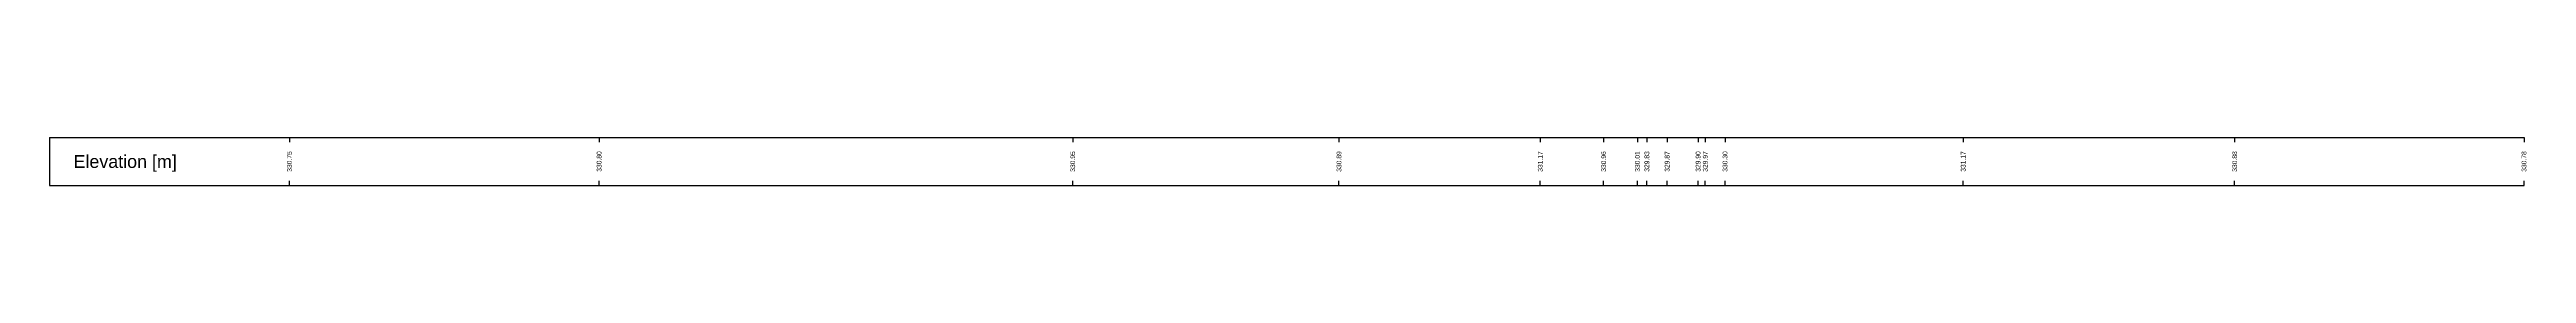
# Model space of a CAD drawing. Header units: millimetres. Extents: x -8 to 79, y -83 to 317.
# Drawn here: x -7.5 to 70, y 224.8 to 226.2 of the extents above; entities that cross this region are included whole.
import ezdxf
from ezdxf.enums import TextEntityAlignment as Align

# ---------------------------------------------------------------- set-up
doc = ezdxf.new("R2010")
doc.units = ezdxf.units.MM
doc.styles.get("Standard").update_dxf_attribs({"font": 'arial.ttf'})

msp = doc.modelspace()

# ---------------------------------------------------------------- linework, layer by layer
at = {"layer": 'band'}
for p, q in [((0, 226.25), (0, 226.1)), ((9.686, 226.25), (9.686, 226.1)), ((24.496, 226.25), (24.496, 226.1)), ((32.823, 226.25), (32.823, 226.1)), ((39.118, 226.25), (39.118, 226.1)), ((41.098, 226.25), (41.098, 226.1)), ((42.155, 226.25), (42.155, 226.1)), ((42.452, 226.25), (42.452, 226.1)), ((43.084, 226.25), (43.084, 226.1)), ((44.053, 226.25), (44.053, 226.1)), ((44.278, 226.25), (44.278, 226.1)), ((44.895, 226.25), (44.895, 226.1)), ((52.343, 226.25), (52.343, 226.1)), ((60.832, 226.25), (60.832, 226.1)), ((69.881, 226.25), (69.881, 226.1)), ((0, 224.75), (0, 224.9)), ((9.686, 224.75), (9.686, 224.9)), ((24.496, 224.75), (24.496, 224.9)), ((32.823, 224.75), (32.823, 224.9)), ((39.118, 224.75), (39.118, 224.9)), ((41.098, 224.75), (41.098, 224.9)), ((42.155, 224.75), (42.155, 224.9)), ((42.452, 224.75), (42.452, 224.9)), ((43.084, 224.75), (43.084, 224.9)), ((44.053, 224.75), (44.053, 224.9)), ((44.278, 224.75), (44.278, 224.9)), ((44.895, 224.75), (44.895, 224.9)), ((52.343, 224.75), (52.343, 224.9)), ((60.832, 224.75), (60.832, 224.9)), ((69.881, 224.75), (69.881, 224.9))]:
    msp.add_line(p, q, dxfattribs=at)
at = {"layer": 'frame'}
for p, q in [((-7.5, 226.25), (69.881, 226.25)), ((-7.5, 226.25), (-7.5, 224.75)), ((-7.5, 224.75), (69.881, 224.75))]:
    msp.add_line(p, q, dxfattribs=at)

# ---------------------------------------------------------------- texts
msp.add_text('Elevation [m]', height=0.4).set_placement((-6.75, 225.5), align=Align.MIDDLE_LEFT)
for s, p in [('330.75', (0, 225.5)), ('330.80', (9.686, 225.5)), ('330.95', (24.496, 225.5)), ('330.89', (32.823, 225.5)), ('331.17', (39.118, 225.5)), ('330.96', (41.098, 225.5)), ('330.01', (42.155, 225.5)), ('329.83', (42.452, 225.5)), ('329.87', (43.084, 225.5)), ('329.90', (44.053, 225.5)), ('329.97', (44.278, 225.5)), ('330.30', (44.895, 225.5)), ('331.17', (52.343, 225.5)), ('330.88', (60.832, 225.5)), ('330.78', (69.881, 225.5))]:
    msp.add_text(s, height=0.15, rotation=90).set_placement(p, align=Align.MIDDLE)

doc.saveas('drawing.dxf')
